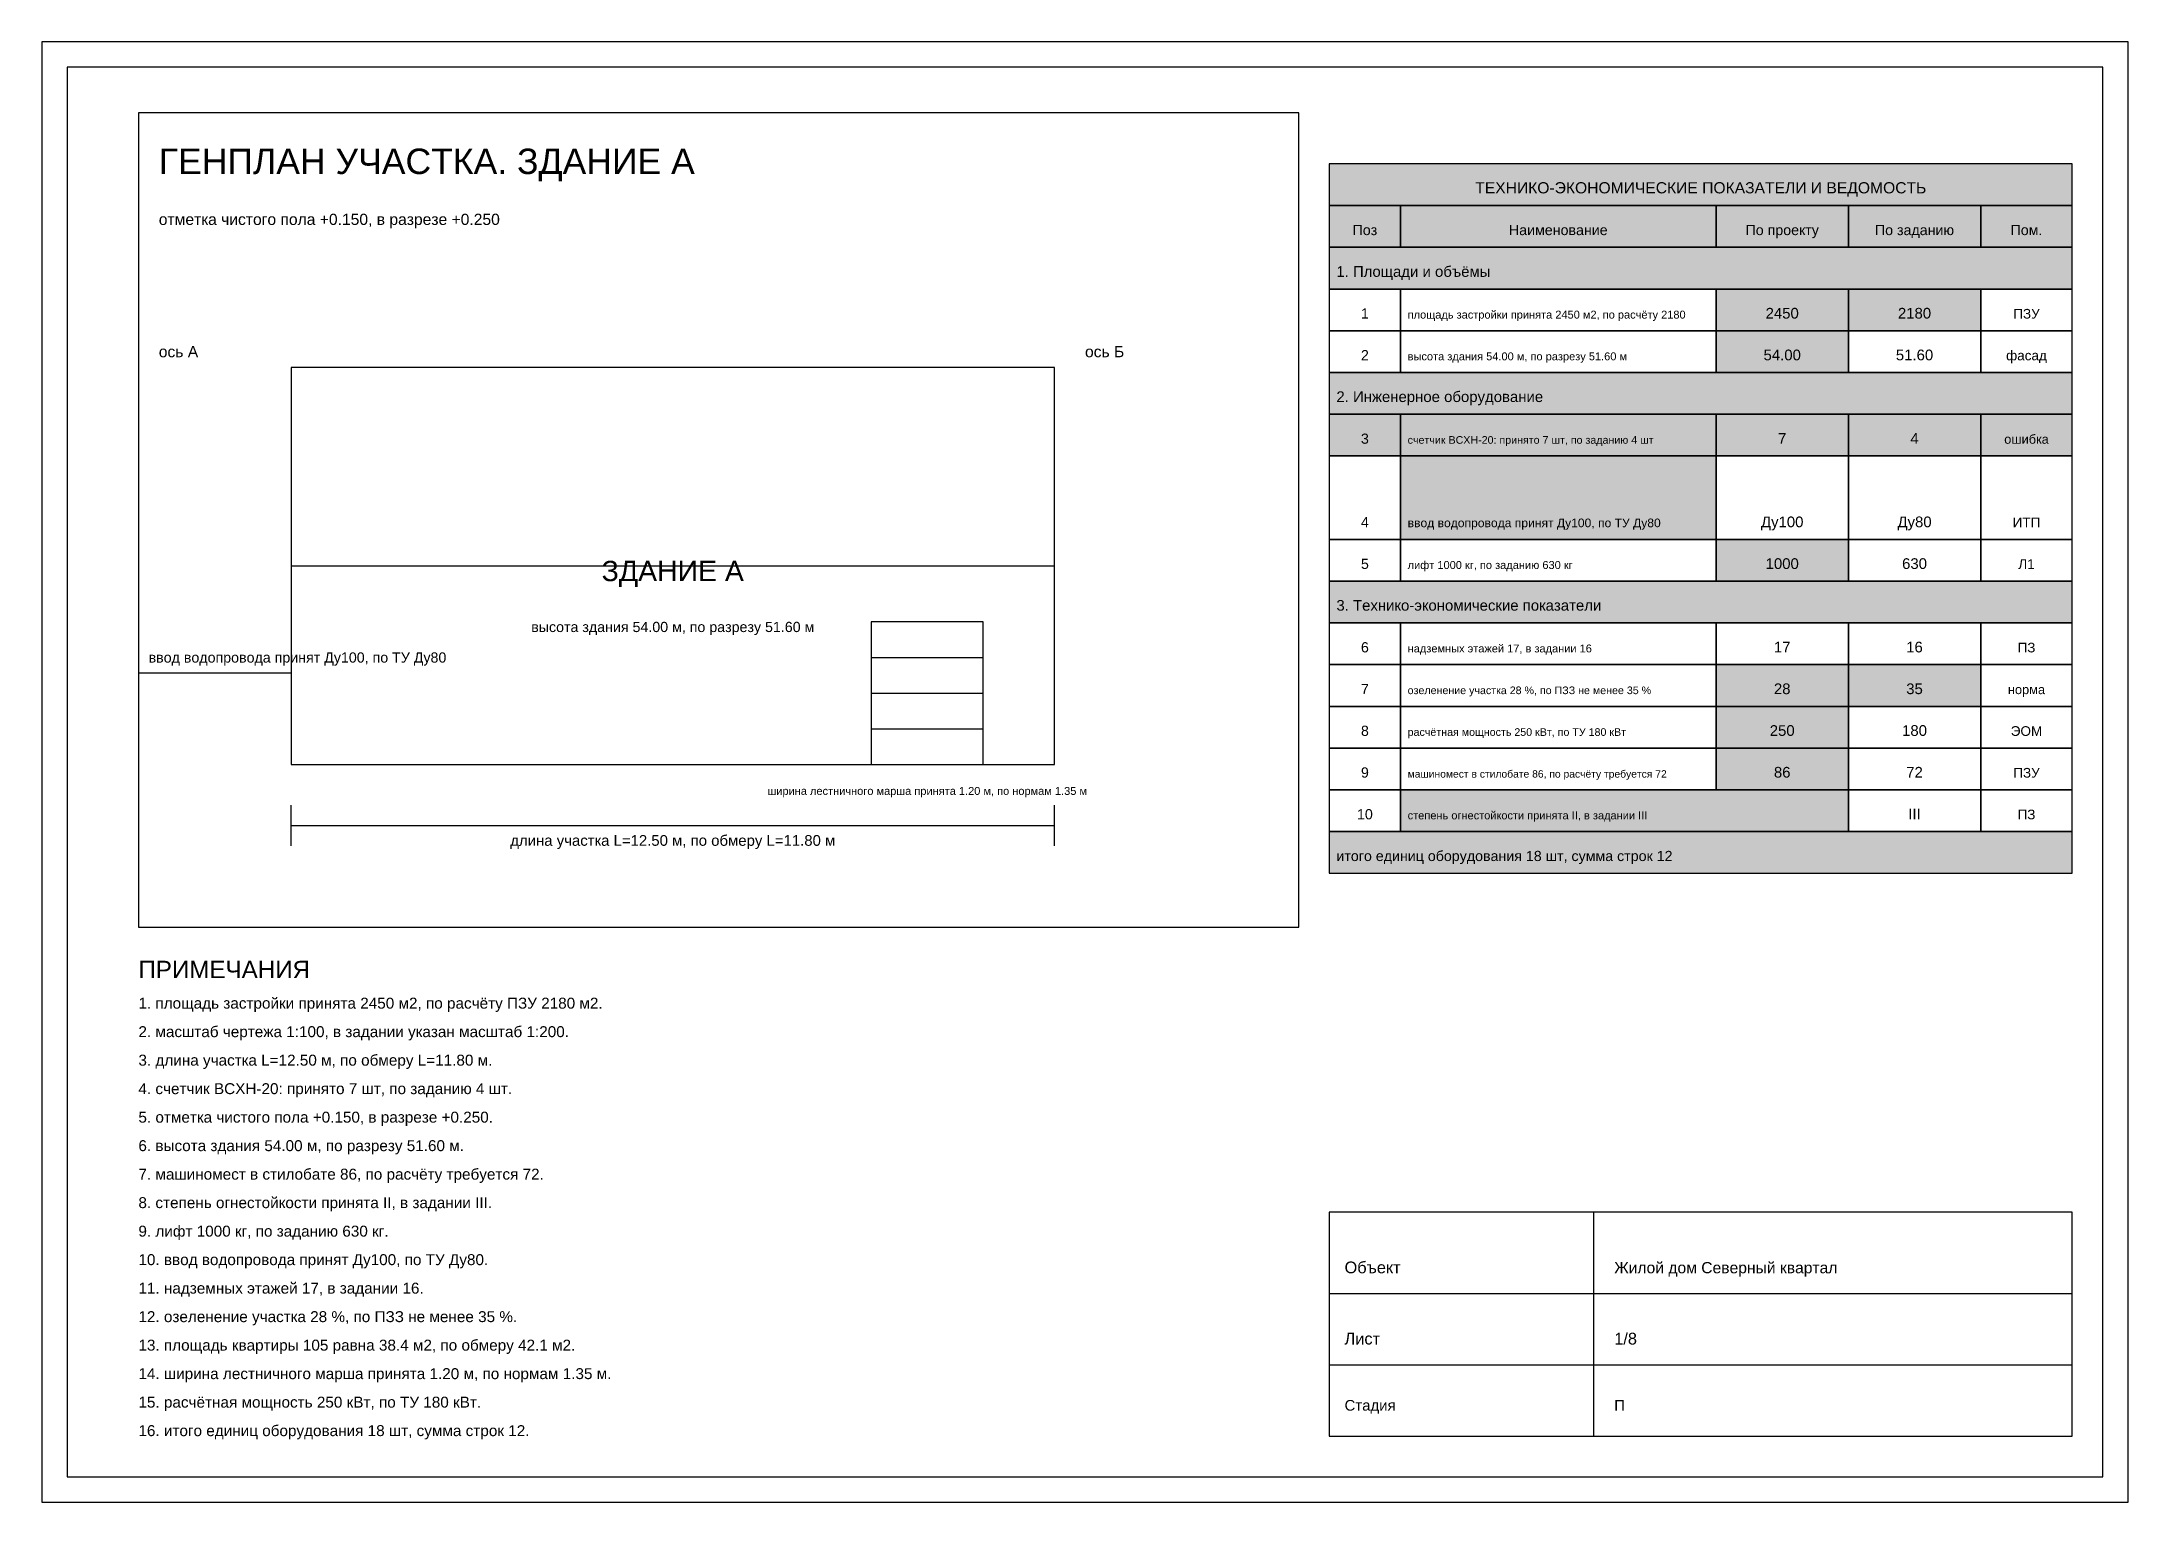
# Model space of a CAD drawing. Header units: millimetres. Extents: x 5 to 3395, y 5 to 292.
# Drawn here: x 5 to 415, y 5 to 292 of the extents above; entities that cross this region are included whole.
import ezdxf
from ezdxf.enums import TextEntityAlignment as Align

# ---------------------------------------------------------------- set-up
doc = ezdxf.new("R2010")
doc.units = ezdxf.units.MM
for name, color, linetype in [('DIM', 3, 'Continuous'), ('GRAPH', 7, 'Continuous'), ('TABLE', 5, 'Continuous'), ('TABLE_FILL', 8, 'Continuous'), ('TEXT', 2, 'Continuous')]:
    doc.layers.add(name, color=color, linetype=linetype)
doc.styles.get("Standard").update_dxf_attribs({"font": 'arial.ttf'})

msp = doc.modelspace()

# ---------------------------------------------------------------- texts
at = {"layer": 'DIM', "true_color": 0x107840}
msp.add_text('отметка чистого пола +0.150, в разрезе +0.250', height=2.2, dxfattribs=at).set_placement((28, 256))
at = {"layer": 'DIM', "true_color": 0x5a6068}
for s, p in [('ось А', (28, 230)), ('ось Б', (210, 230))]:
    msp.add_text(s, height=2.2, dxfattribs=at).set_placement(p)
at = {"layer": 'DIM', "true_color": 0xb02828}
for s, height, p in [('высота здания 54.00 м, по разрезу 51.60 м', 2, (129, 176)), ('ширина лестничного марша принята 1.20 м, по нормам 1.35 м', 1.55, (179, 144))]:
    msp.add_text(s, height=height, dxfattribs=at).set_placement(p, align=Align.CENTER)
at = {"layer": 'DIM', "true_color": 0x107840}
msp.add_text('длина участка L=12.50 м, по обмеру L=11.80 м', height=2.1, dxfattribs=at).set_placement((129, 134), align=Align.CENTER)
at = {"layer": 'TABLE', "true_color": 0xffffff}
msp.add_text('ТЕХНИКО-ЭКОНОМИЧЕСКИЕ ПОКАЗАТЕЛИ И ВЕДОМОСТЬ', height=2.2, dxfattribs=at).set_placement((331, 262.2), align=Align.CENTER)
at = {"layer": 'TABLE', "true_color": 0x245ca8}
for s, p in [('Поз', (265, 254)), ('Наименование', (303, 254)), ('По проекту', (347, 254)), ('По заданию', (373, 254)), ('Пом.', (395, 254))]:
    msp.add_text(s, height=2, dxfattribs=at).set_placement(p, align=Align.CENTER)
at = {"layer": 'TABLE', "true_color": 0x5a6068}
for s, p in [('1. Площади и объёмы', (259.4, 245.8)), ('2. Инженерное оборудование', (259.4, 221.2)), ('3. Технико-экономические показатели', (259.4, 180.2))]:
    msp.add_text(s, height=2.1, dxfattribs=at).set_placement(p)
at = {"layer": 'TABLE', "true_color": 0x141820}
for s, p in [('1', (265, 237.6)), ('2', (265, 229.4)), ('4', (265, 196.6)), ('5', (265, 188.4)), ('6', (265, 172)), ('7', (265, 163.8)), ('8', (265, 155.6)), ('9', (265, 147.4)), ('10', (265, 139.2))]:
    msp.add_text(s, height=2, dxfattribs=at).set_placement(p, align=Align.CENTER)
for s, height, p in [('площадь застройки принята 2450 м2, по расчёту 2180', 1.55, (273.4, 237.6)), ('высота здания 54.00 м, по разрезу 51.60 м', 1.55, (273.4, 229.4)), ('лифт 1000 кг, по заданию 630 кг', 1.55, (273.4, 188.4)), ('надземных этажей 17, в задании 16', 1.55, (273.4, 172)), ('озеленение участка 28 %, по ПЗЗ не менее 35 %', 1.5, (273.4, 163.8)), ('расчётная мощность 250 кВт, по ТУ 180 кВт', 1.5, (273.4, 155.6)), ('машиномест в стилобате 86, по расчёту требуется 72', 1.45, (273.4, 147.4))]:
    msp.add_text(s, height=height, dxfattribs=at).set_placement(p)
at = {"layer": 'TABLE', "true_color": 0xb02828}
for s, height, p in [('2450', 2.1, (347, 237.6)), ('54.00', 2.1, (347, 229.4)), ('3', 2, (265, 213)), ('7', 2.1, (347, 213)), ('ошибка', 1.8, (395, 213)), ('Ду100', 2.1, (347, 196.6)), ('1000', 2.1, (347, 188.4)), ('17', 2.1, (347, 172)), ('28', 2.1, (347, 163.8)), ('250', 2.1, (347, 155.6)), ('86', 2.1, (347, 147.4))]:
    msp.add_text(s, height=height, dxfattribs=at).set_placement(p, align=Align.CENTER)
at = {"layer": 'TABLE', "true_color": 0x107840}
for s, p in [('2180', (373, 237.6)), ('51.60', (373, 229.4)), ('4', (373, 213)), ('Ду80', (373, 196.6)), ('630', (373, 188.4)), ('16', (373, 172)), ('35', (373, 163.8)), ('180', (373, 155.6)), ('72', (373, 147.4)), ('III', (373, 139.2))]:
    msp.add_text(s, height=2.1, dxfattribs=at).set_placement(p, align=Align.CENTER)
at = {"layer": 'TABLE', "true_color": 0x5a6068}
for s, height, p in [('ПЗУ', 1.9, (395, 237.6)), ('фасад', 1.9, (395, 229.4)), ('ИТП', 1.9, (395, 196.6)), ('Л1', 1.9, (395, 188.4)), ('ПЗ', 1.9, (395, 172)), ('норма', 1.8, (395, 163.8)), ('ЭОМ', 1.9, (395, 155.6)), ('ПЗУ', 1.9, (395, 147.4)), ('ПЗ', 1.9, (395, 139.2))]:
    msp.add_text(s, height=height, dxfattribs=at).set_placement(p, align=Align.CENTER)
at = {"layer": 'TABLE', "true_color": 0xb02828}
for s, height, p in [('счетчик ВСХН-20: принято 7 шт, по заданию 4 шт', 1.5, (273.4, 213)), ('ввод водопровода принят Ду100, по ТУ Ду80', 1.7, (273.4, 196.6)), ('степень огнестойкости принята II, в задании III', 1.55, (273.4, 139.2)), ('итого единиц оборудования 18 шт, сумма строк 12', 2, (259.4, 131))]:
    msp.add_text(s, height=height, dxfattribs=at).set_placement(p)
at = {"layer": 'TEXT', "true_color": 0x141820}
for s, height, p in [('ГЕНПЛАН УЧАСТКА. ЗДАНИЕ А', 5, (28, 266)), ('ПРИМЕЧАНИЯ', 3.4, (24, 108)), ('1. площадь застройки принята 2450 м2, по расчёту ПЗУ 2180 м2.', 2.15, (24, 102)), ('2. масштаб чертежа 1:100, в задании указан масштаб 1:200.', 2.15, (24, 96.4)), ('3. длина участка L=12.50 м, по обмеру L=11.80 м.', 2.15, (24, 90.8)), ('4. счетчик ВСХН-20: принято 7 шт, по заданию 4 шт.', 2.15, (24, 85.2)), ('5. отметка чистого пола +0.150, в разрезе +0.250.', 2.15, (24, 79.6)), ('6. высота здания 54.00 м, по разрезу 51.60 м.', 2.15, (24, 74)), ('7. машиномест в стилобате 86, по расчёту требуется 72.', 2.15, (24, 68.4)), ('8. степень огнестойкости принята II, в задании III.', 2.15, (24, 62.8)), ('9. лифт 1000 кг, по заданию 630 кг.', 2.15, (24, 57.2)), ('10. ввод водопровода принят Ду100, по ТУ Ду80.', 2.15, (24, 51.6)), ('Жилой дом Северный квартал', 2.2, (314, 50)), ('11. надземных этажей 17, в задании 16.', 2.15, (24, 46)), ('12. озеленение участка 28 %, по ПЗЗ не менее 35 %.', 2.15, (24, 40.4)), ('13. площадь квартиры 105 равна 38.4 м2, по обмеру 42.1 м2.', 2.15, (24, 34.8)), ('1/8', 2.3, (314, 36)), ('14. ширина лестничного марша принята 1.20 м, по нормам 1.35 м.', 2.15, (24, 29.2)), ('15. расчётная мощность 250 кВт, по ТУ 180 кВт.', 2.15, (24, 23.6)), ('П', 2.1, (314, 23)), ('16. итого единиц оборудования 18 шт, сумма строк 12.', 2.15, (24, 18))]:
    msp.add_text(s, height=height, dxfattribs=at).set_placement(p)
msp.add_text('ЗДАНИЕ А', height=4, dxfattribs=at).set_placement((129, 186), align=Align.CENTER)
at = {"layer": 'TEXT', "true_color": 0x245ca8}
msp.add_text('ввод водопровода принят Ду100, по ТУ Ду80', height=2, dxfattribs=at).set_placement((26, 170))
at = {"layer": 'TEXT', "true_color": 0x5a6068}
for s, height, p in [('Объект', 2.3, (261, 50)), ('Лист', 2.3, (261, 36)), ('Стадия', 2.1, (261, 23))]:
    msp.add_text(s, height=height, dxfattribs=at).set_placement(p)

# ---------------------------------------------------------------- hatches: boundary and pattern name
at = {"layer": 'TABLE_FILL', "true_color": 0x245ca8}
msp.add_hatch(color=7, dxfattribs=at).paths.add_polyline_path([(258, 259.8), (404, 259.8), (404, 268), (258, 268)])
at = {"layer": 'TABLE_FILL', "true_color": 0xd2e2f8}
msp.add_hatch(color=7, dxfattribs=at).paths.add_polyline_path([(258, 251.6), (404, 251.6), (404, 259.8), (258, 259.8)])
at = {"layer": 'TABLE_FILL', "true_color": 0xe6e8ec}
for points in [[(258, 243.4), (404, 243.4), (404, 251.6), (258, 251.6)], [(258, 218.8), (404, 218.8), (404, 227), (258, 227)], [(258, 177.8), (404, 177.8), (404, 186), (258, 186)]]:
    msp.add_hatch(color=7, dxfattribs=at).paths.add_polyline_path(points)
at = {"layer": 'TABLE_FILL', "true_color": 0xffecb3}
for points in [[(334, 235.2), (360, 235.2), (360, 243.4), (334, 243.4)], [(334, 227), (360, 227), (360, 235.2), (334, 235.2)], [(272, 194.2), (334, 194.2), (334, 210.6), (272, 210.6)], [(334, 186), (360, 186), (360, 194.2), (334, 194.2)], [(334, 153.2), (360, 153.2), (360, 161.4), (334, 161.4)], [(334, 145), (360, 145), (360, 153.2), (334, 153.2)], [(272, 136.8), (360, 136.8), (360, 145), (272, 145)]]:
    msp.add_hatch(color=7, dxfattribs=at).paths.add_polyline_path(points)
at = {"layer": 'TABLE_FILL', "true_color": 0xd6edd6}
for points in [[(360, 235.2), (386, 235.2), (386, 243.4), (360, 243.4)], [(360, 161.4), (386, 161.4), (386, 169.6), (360, 169.6)]]:
    msp.add_hatch(color=7, dxfattribs=at).paths.add_polyline_path(points)
at = {"layer": 'TABLE_FILL', "true_color": 0xffd6d6}
for points in [[(258, 210.6), (404, 210.6), (404, 218.8), (258, 218.8)], [(334, 161.4), (360, 161.4), (360, 169.6), (334, 169.6)]]:
    msp.add_hatch(color=7, dxfattribs=at).paths.add_polyline_path(points)
at = {"layer": 'TABLE_FILL', "true_color": 0xffe4c4}
msp.add_hatch(color=7, dxfattribs=at).paths.add_polyline_path([(258, 128.6), (404, 128.6), (404, 136.8), (258, 136.8)])

# ---------------------------------------------------------------- linework, layer by layer
at = {"layer": 'DIM', "true_color": 0x107840}
for p, q in [((54, 134), (54, 142)), ((204, 134), (204, 142)), ((54, 138), (204, 138))]:
    msp.add_line(p, q, dxfattribs=at)
at = {"layer": 'GRAPH', "true_color": 0x141820}
for p, q in [((415, 292), (5, 292)), ((5, 292), (5, 5)), ((415, 5), (415, 292)), ((410, 287), (10, 287)), ((10, 287), (10, 10)), ((410, 10), (410, 287)), ((252, 278), (24, 278)), ((24, 278), (24, 118)), ((252, 118), (252, 278)), ((204, 228), (54, 228)), ((54, 228), (54, 150)), ((204, 150), (204, 228)), ((54, 189), (204, 189)), ((190, 178), (168, 178)), ((168, 178), (168, 150)), ((190, 150), (190, 178)), ((168, 171), (190, 171)), ((168, 164), (190, 164)), ((168, 157), (190, 157)), ((54, 150), (204, 150)), ((168, 150), (190, 150)), ((24, 118), (252, 118)), ((404, 62), (258, 62)), ((258, 62), (258, 18)), ((310, 18), (310, 62)), ((404, 18), (404, 62)), ((258, 46), (404, 46)), ((258, 32), (404, 32)), ((258, 18), (404, 18)), ((10, 10), (410, 10)), ((5, 5), (415, 5))]:
    msp.add_line(p, q, dxfattribs=at)
at = {"layer": 'GRAPH', "true_color": 0x245ca8}
msp.add_line((24, 168), (54, 168), dxfattribs=at)
at = {"layer": 'GRAPH'}
msp.add_lwpolyline([(5, 5), (415, 5), (415, 292), (5, 292)], close=True, dxfattribs=at)
at = {"layer": 'TABLE', "true_color": 0x245ca8}
for p, q in [((404, 268), (258, 268)), ((258, 268), (258, 259.8)), ((404, 259.8), (404, 268)), ((258, 259.8), (404, 259.8)), ((272, 259.8), (258, 259.8)), ((258, 259.8), (258, 251.6)), ((272, 251.6), (272, 259.8)), ((334, 259.8), (272, 259.8)), ((272, 259.8), (272, 251.6)), ((334, 251.6), (334, 259.8)), ((360, 259.8), (334, 259.8)), ((334, 259.8), (334, 251.6)), ((360, 251.6), (360, 259.8)), ((386, 259.8), (360, 259.8)), ((360, 259.8), (360, 251.6)), ((386, 251.6), (386, 259.8)), ((404, 259.8), (386, 259.8)), ((386, 259.8), (386, 251.6)), ((404, 251.6), (404, 259.8)), ((258, 251.6), (272, 251.6)), ((272, 251.6), (334, 251.6)), ((334, 251.6), (360, 251.6)), ((360, 251.6), (386, 251.6)), ((386, 251.6), (404, 251.6))]:
    msp.add_line(p, q, dxfattribs=at)
at = {"layer": 'TABLE', "true_color": 0x141820}
for p, q in [((404, 251.6), (258, 251.6)), ((258, 251.6), (258, 243.4)), ((404, 243.4), (404, 251.6)), ((258, 243.4), (404, 243.4)), ((272, 243.4), (258, 243.4)), ((258, 243.4), (258, 235.2)), ((272, 235.2), (272, 243.4)), ((334, 243.4), (272, 243.4)), ((272, 243.4), (272, 235.2)), ((334, 235.2), (334, 243.4)), ((360, 243.4), (334, 243.4)), ((334, 243.4), (334, 235.2)), ((360, 235.2), (360, 243.4)), ((386, 243.4), (360, 243.4)), ((360, 243.4), (360, 235.2)), ((386, 235.2), (386, 243.4)), ((404, 243.4), (386, 243.4)), ((386, 243.4), (386, 235.2)), ((404, 235.2), (404, 243.4)), ((258, 235.2), (272, 235.2)), ((272, 235.2), (258, 235.2)), ((258, 235.2), (258, 227)), ((272, 235.2), (334, 235.2)), ((272, 227), (272, 235.2)), ((334, 235.2), (272, 235.2)), ((272, 235.2), (272, 227)), ((334, 235.2), (360, 235.2)), ((334, 227), (334, 235.2)), ((360, 235.2), (334, 235.2)), ((334, 235.2), (334, 227)), ((360, 235.2), (386, 235.2)), ((360, 227), (360, 235.2)), ((386, 235.2), (360, 235.2)), ((360, 235.2), (360, 227)), ((386, 235.2), (404, 235.2)), ((386, 227), (386, 235.2)), ((404, 235.2), (386, 235.2)), ((386, 235.2), (386, 227)), ((404, 227), (404, 235.2)), ((258, 227), (272, 227)), ((404, 227), (258, 227)), ((258, 227), (258, 218.8)), ((272, 227), (334, 227)), ((334, 227), (360, 227)), ((360, 227), (386, 227)), ((386, 227), (404, 227)), ((404, 218.8), (404, 227)), ((258, 218.8), (404, 218.8)), ((272, 210.6), (258, 210.6)), ((258, 210.6), (258, 194.2)), ((272, 194.2), (272, 210.6)), ((334, 210.6), (272, 210.6)), ((272, 210.6), (272, 194.2)), ((334, 194.2), (334, 210.6)), ((360, 210.6), (334, 210.6)), ((334, 210.6), (334, 194.2)), ((360, 194.2), (360, 210.6)), ((386, 210.6), (360, 210.6)), ((360, 210.6), (360, 194.2)), ((386, 194.2), (386, 210.6)), ((404, 210.6), (386, 210.6)), ((386, 210.6), (386, 194.2)), ((404, 194.2), (404, 210.6)), ((258, 194.2), (272, 194.2)), ((272, 194.2), (258, 194.2)), ((258, 194.2), (258, 186)), ((272, 194.2), (334, 194.2)), ((272, 186), (272, 194.2)), ((334, 194.2), (272, 194.2)), ((272, 194.2), (272, 186)), ((334, 194.2), (360, 194.2)), ((334, 186), (334, 194.2)), ((360, 194.2), (334, 194.2)), ((334, 194.2), (334, 186)), ((360, 194.2), (386, 194.2)), ((360, 186), (360, 194.2)), ((386, 194.2), (360, 194.2)), ((360, 194.2), (360, 186)), ((386, 194.2), (404, 194.2)), ((386, 186), (386, 194.2)), ((404, 194.2), (386, 194.2)), ((386, 194.2), (386, 186)), ((404, 186), (404, 194.2)), ((258, 186), (272, 186)), ((404, 186), (258, 186)), ((258, 186), (258, 177.8)), ((272, 186), (334, 186)), ((334, 186), (360, 186)), ((360, 186), (386, 186)), ((386, 186), (404, 186)), ((404, 177.8), (404, 186)), ((258, 177.8), (404, 177.8)), ((272, 177.8), (258, 177.8)), ((258, 177.8), (258, 169.6)), ((272, 169.6), (272, 177.8)), ((334, 177.8), (272, 177.8)), ((272, 177.8), (272, 169.6)), ((334, 169.6), (334, 177.8)), ((360, 177.8), (334, 177.8)), ((334, 177.8), (334, 169.6)), ((360, 169.6), (360, 177.8)), ((386, 177.8), (360, 177.8)), ((360, 177.8), (360, 169.6)), ((386, 169.6), (386, 177.8)), ((404, 177.8), (386, 177.8)), ((386, 177.8), (386, 169.6)), ((404, 169.6), (404, 177.8)), ((258, 169.6), (272, 169.6)), ((272, 169.6), (258, 169.6)), ((258, 169.6), (258, 161.4)), ((272, 169.6), (334, 169.6)), ((272, 161.4), (272, 169.6)), ((334, 169.6), (272, 169.6)), ((272, 169.6), (272, 161.4)), ((334, 169.6), (360, 169.6)), ((334, 161.4), (334, 169.6)), ((360, 169.6), (334, 169.6)), ((334, 169.6), (334, 161.4)), ((360, 169.6), (386, 169.6)), ((360, 161.4), (360, 169.6)), ((386, 169.6), (360, 169.6)), ((360, 169.6), (360, 161.4)), ((386, 169.6), (404, 169.6)), ((386, 161.4), (386, 169.6)), ((404, 169.6), (386, 169.6)), ((386, 169.6), (386, 161.4)), ((404, 161.4), (404, 169.6)), ((258, 161.4), (272, 161.4)), ((272, 161.4), (258, 161.4)), ((258, 161.4), (258, 153.2)), ((272, 161.4), (334, 161.4)), ((272, 153.2), (272, 161.4)), ((334, 161.4), (272, 161.4)), ((272, 161.4), (272, 153.2)), ((334, 161.4), (360, 161.4)), ((334, 153.2), (334, 161.4)), ((360, 161.4), (334, 161.4)), ((334, 161.4), (334, 153.2)), ((360, 161.4), (386, 161.4)), ((360, 153.2), (360, 161.4)), ((386, 161.4), (360, 161.4)), ((360, 161.4), (360, 153.2)), ((386, 161.4), (404, 161.4)), ((386, 153.2), (386, 161.4)), ((404, 161.4), (386, 161.4)), ((386, 161.4), (386, 153.2)), ((404, 153.2), (404, 161.4)), ((258, 153.2), (272, 153.2)), ((272, 153.2), (258, 153.2)), ((258, 153.2), (258, 145)), ((272, 153.2), (334, 153.2)), ((272, 145), (272, 153.2)), ((334, 153.2), (272, 153.2)), ((272, 153.2), (272, 145)), ((334, 153.2), (360, 153.2)), ((334, 145), (334, 153.2)), ((360, 153.2), (334, 153.2)), ((334, 153.2), (334, 145)), ((360, 153.2), (386, 153.2)), ((360, 145), (360, 153.2)), ((386, 153.2), (360, 153.2)), ((360, 153.2), (360, 145)), ((386, 153.2), (404, 153.2)), ((386, 145), (386, 153.2)), ((404, 153.2), (386, 153.2)), ((386, 153.2), (386, 145)), ((404, 145), (404, 153.2)), ((258, 145), (272, 145)), ((272, 145), (258, 145)), ((258, 145), (258, 136.8)), ((272, 145), (334, 145)), ((272, 136.8), (272, 145)), ((360, 145), (272, 145)), ((272, 145), (272, 136.8)), ((334, 145), (360, 145)), ((360, 145), (386, 145)), ((360, 136.8), (360, 145)), ((386, 145), (360, 145)), ((360, 145), (360, 136.8)), ((386, 145), (404, 145)), ((386, 136.8), (386, 145)), ((404, 145), (386, 145)), ((386, 145), (386, 136.8)), ((404, 136.8), (404, 145)), ((258, 136.8), (272, 136.8)), ((272, 136.8), (360, 136.8)), ((360, 136.8), (386, 136.8)), ((386, 136.8), (404, 136.8))]:
    msp.add_line(p, q, dxfattribs=at)
at = {"layer": 'TABLE', "true_color": 0xb02828}
for p, q in [((272, 218.8), (258, 218.8)), ((258, 218.8), (258, 210.6)), ((272, 210.6), (272, 218.8)), ((334, 218.8), (272, 218.8)), ((272, 218.8), (272, 210.6)), ((334, 210.6), (334, 218.8)), ((360, 218.8), (334, 218.8)), ((334, 218.8), (334, 210.6)), ((360, 210.6), (360, 218.8)), ((386, 218.8), (360, 218.8)), ((360, 218.8), (360, 210.6)), ((386, 210.6), (386, 218.8)), ((404, 218.8), (386, 218.8)), ((386, 218.8), (386, 210.6)), ((404, 210.6), (404, 218.8)), ((258, 210.6), (272, 210.6)), ((272, 210.6), (334, 210.6)), ((334, 210.6), (360, 210.6)), ((360, 210.6), (386, 210.6)), ((386, 210.6), (404, 210.6)), ((404, 136.8), (258, 136.8)), ((258, 136.8), (258, 128.6)), ((404, 128.6), (404, 136.8)), ((258, 128.6), (404, 128.6))]:
    msp.add_line(p, q, dxfattribs=at)

msp.set_redraw_order([(e.dxf.handle, doc.entitydb.next_handle()) for e in msp.query("TEXT MTEXT ATTDEF DIMENSION ARC_DIMENSION")])  # texts and dimensions are drawn at this point

doc.saveas('drawing.dxf')
